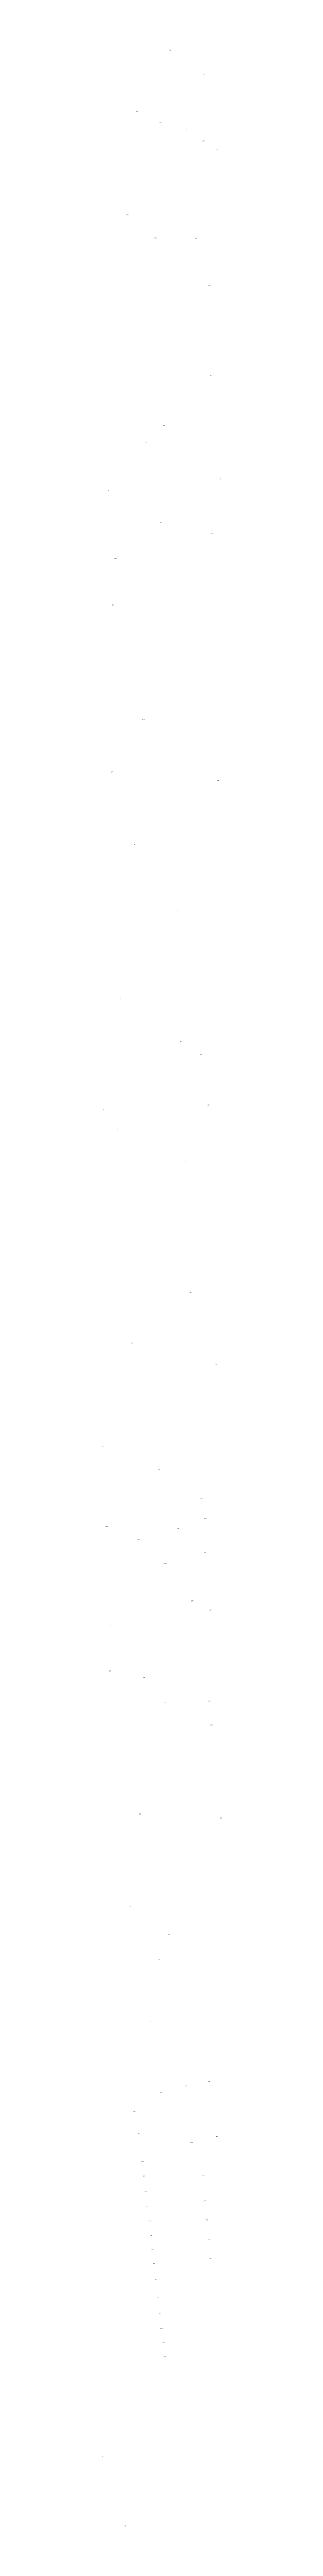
# Model space of a CAD drawing. Extents: x 212852 to 217021, y 173663 to 176722.
# Drawn here: x 216325 to 216418, y 174721 to 176636 of the extents above; entities that cross this region are included whole.
import ezdxf
from ezdxf.enums import TextEntityAlignment as Align

# ---------------------------------------------------------------- set-up
doc = ezdxf.new("R2010")
doc.units = 0
doc.header["$MEASUREMENT"] = 0
doc.layers.add('ADN', color=253, linetype='CONTINUOUS')

msp = doc.modelspace()

# ---------------------------------------------------------------- texts
at = {"layer": 'ADN'}
for s, p in [('230C', (216377.7, 176636.2)), ('267F2', (216403.7, 176617.6)), ('696K2', (216352.9, 176588.7)), ('696Z', (216370.7, 176580)), ('696C2', (216391.3, 176574.4)), ('696B2', (216403.4, 176565.7)), ('696P2', (216413.7, 176559.2)), ('696D2', (216344.6, 176508.5)), ('696L2', (216366.5, 176490.8)), ('696R', (216398, 176490.4)), ('696X', (216408.1, 176454.2)), ('692R', (216409.5, 176384.3)), ('692N', (216359.2, 176332.4)), ('692P', (216373.1, 176345.6)), ('851B', (216330.9, 176295.7)), ('692T', (216416.6, 176304.4)), ('699A', (216370.8, 176271)), ('684E', (216410.3, 176262.5)), ('853A', (216335.8, 176242.9)), ('855F', (216334.2, 176207)), ('855H', (216378.6, 176162.1)), ('842F', (216341.8, 176122)), ('855G', (216357.2, 176118.5)), ('842D', (216333.2, 176077.8)), ('855E', (216414.7, 176071.3)), ('842B', (216350, 176021.9)), ('841A', (216382.6, 175970.7)), ('820', (216339.7, 175902.6)), ('974G', (216386.4, 175869.7)), ('974D', (216401.9, 175859.5)), ('974F', (216326.9, 175817)), ('973D', (216407.7, 175820.3)), ('974E', (216337.2, 175801.1)), ('975', (216389.4, 175776.8)), ('966C', (216393.5, 175675.4)), ('966B', (216348.9, 175636.4)), ('958E', (216413.4, 175619.5)), ('965G', (216325.7, 175556.1)), ('958S', (216369.3, 175538.7)), ('958R', (216402.3, 175516.4)), ('958V', (216329.1, 175494.4)), ('953F2', (216383.8, 175492.7)), ('953C2', (216405.2, 175500.9)), ('958T', (216353.7, 175484.6)), ('953H2', (216404.7, 175474.5)), ('953L', (216360.6, 175458.8)), ('953G2', (216373.9, 175466.1)), ('953K2', (216394.9, 175436.8)), ('953L2', (216409.2, 175430)), ('989T', (216331.8, 175417.7)), ('990L', (216331.7, 175382.7)), ('990M', (216357.8, 175377.7)), ('565F', (216374.5, 175358)), ('564G', (216408.5, 175359.6)), ('564F', (216409.8, 175340.9)), ('583B', (216354.6, 175272.3)), ('560D', (216417.1, 175269)), ('582', (216347.2, 175200.6)), ('580A', (216377, 175179)), ('579A', (216369.2, 175159.7)), ('591M', (216362.6, 175111.6)), ('658P', (216408, 175065.4)), ('660F', (216371, 175056.9)), ('658R', (216390.5, 175062)), ('663L', (216350.3, 175042.4)), ('663D', (216354, 175025.1)), ('663E', (216355.2, 175014.2)), ('658Y', (216394.6, 175018.1)), ('658X', (216414, 175022.6)), ('663F', (216356.4, 175003.3)), ('663G', (216357.5, 174992.3)), ('660D', (216403.4, 174992.7)), ('664E2', (216359, 174980.4)), ('664H', (216404.5, 174973.1)), ('664R', (216360.7, 174968.4)), ('664S', (216361.9, 174957.4)), ('664K', (216406, 174958.2)), ('664T', (216363.2, 174946.4)), ('664V', (216364.4, 174935.5)), ('664L', (216407.7, 174943.4)), ('664W', (216365.7, 174924.6)), ('664X', (216367.1, 174912.2)), ('664M', (216409.1, 174928.6)), ('664Y', (216368.7, 174898.1)), ('664Z', (216370.1, 174885.5)), ('664A2', (216371.3, 174874.6)), ('664B2', (216372.6, 174863.7)), ('664C2', (216373.9, 174852.8)), ('689B', (216325.3, 174775.3)), ('690L', (216343.5, 174721.6))]:
    msp.add_text(s, height=0.5, dxfattribs=at).set_placement(p, align=Align.MIDDLE_CENTER)

doc.saveas('drawing.dxf')
